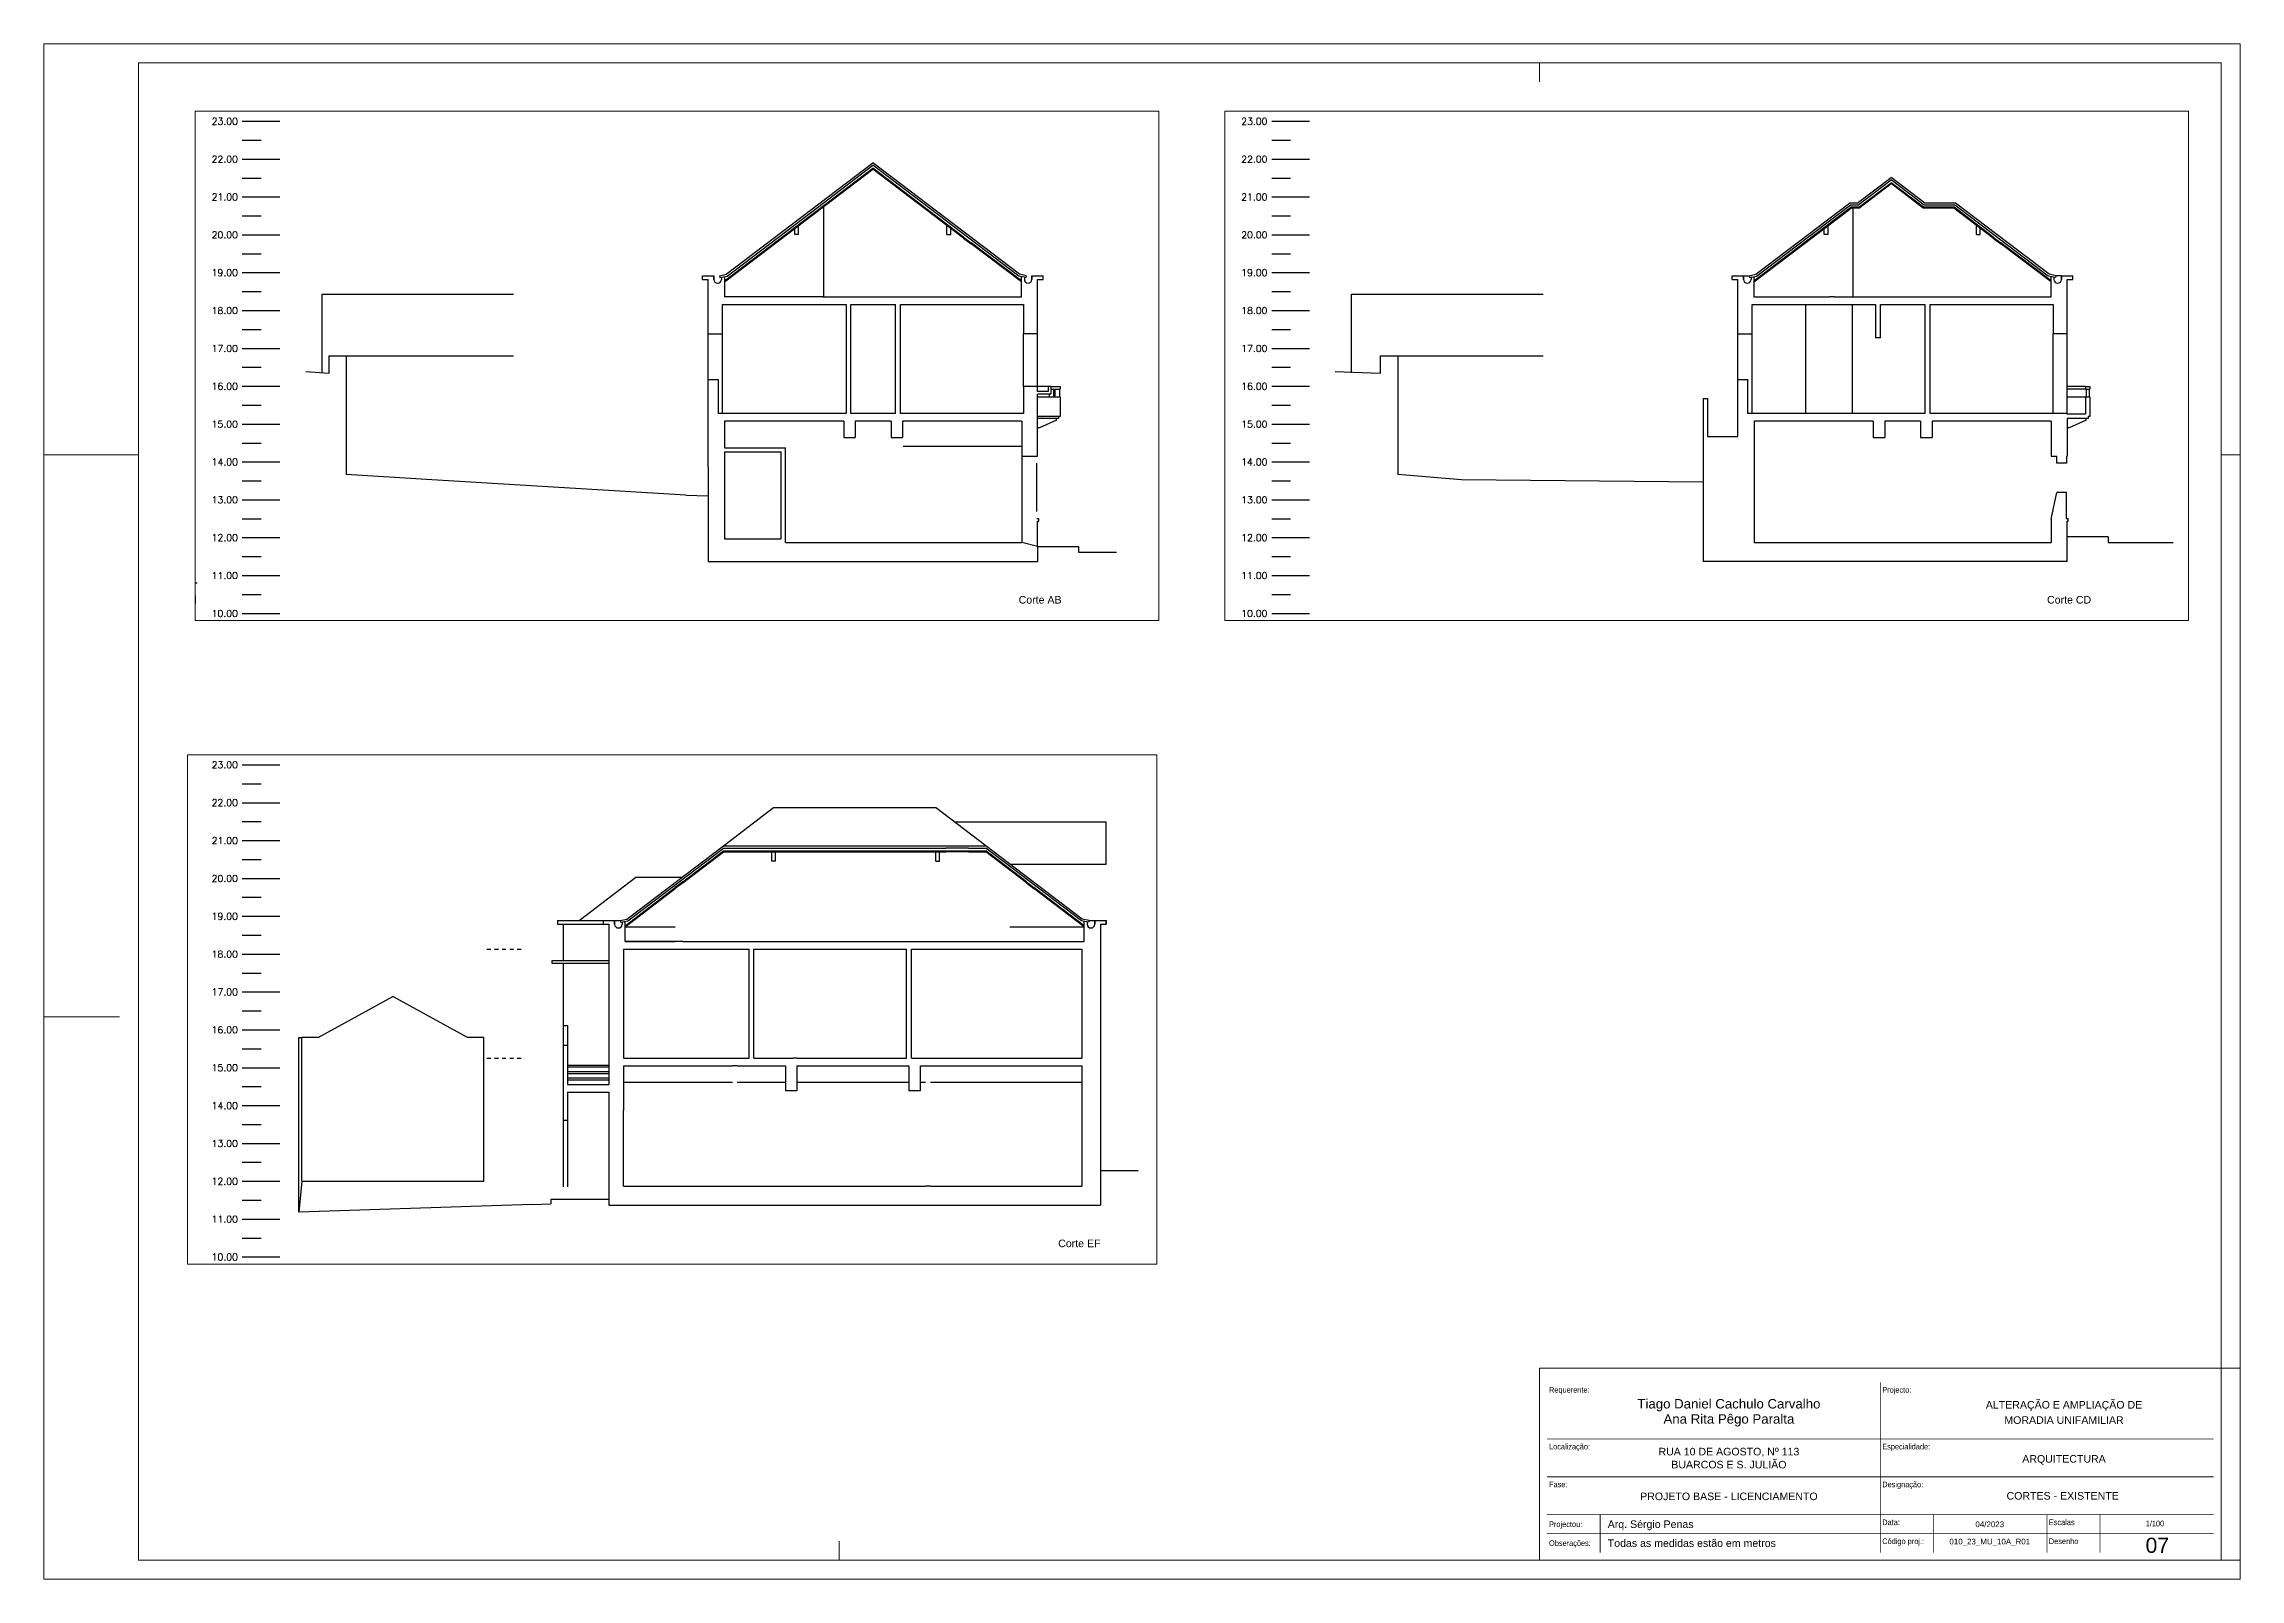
# Paper-space layout '07 cortes exist' of a CAD drawing. Header units: millimetres. Extents: x 37.1 to 95.1, y -26.9 to 13.7.
# The model-space entities are those that its viewports show. They can reach past a viewport. Long polylines and large blocks are cut down to what shows.
import ezdxf
from ezdxf.enums import TextEntityAlignment as Align

# ---------------------------------------------------------------- set-up
doc = ezdxf.new("R2010")
doc.units = ezdxf.units.MM
doc.linetypes.add('DASHED', pattern=[19.049999999999997, 12.7, -6.35])
doc.linetypes.add('SOLID_LINE', pattern=[0])
for name, color, linetype in [('ARQ_DEMOLIR_CORTE', 2, 'Continuous'), ('ARQ_EXISNTENTE_VISTA', 9, 'Continuous'), ('ARQ_EXISTENTE_CORTE', 6, 'Continuous'), ('ARQ_LINHA_CORTE', 4, 'Continuous'), ('ARQ_TEXTO', 3, 'Continuous')]:
    doc.layers.add(name, color=color, linetype=linetype)
doc.layers.add('ARQ_LEGENDA', color=5, linetype='Continuous', lineweight=0)
doc.layers.add('FOLHA', color=7, linetype='Continuous', lineweight=9)
doc.layers.add('ARQ_VIEWPORT', color=143, linetype='Continuous', plot=False)
doc.styles.add('Arial', font='arial.ttf', dxfattribs={"height": 0.2})
doc.styles.add('ROMA1_20', font='romans.shx', dxfattribs={"height": 0.18})
doc.styles.get("Standard").update_dxf_attribs({"font": 'arial.ttf'})

psp = doc.layouts.new('07 cortes exist')

# ---------------------------------------------------------------- texts
at = {"layer": 'ARQ_LEGENDA', "linetype": 'SOLID_LINE', "style": 'Arial'}
for s, height, p in [('CORTES - EXISTENTE', 0.2, (90.46300749420811, -24.66442445623755)), ('07', 0.4, (92.96228234679012, -25.97112353747792))]:
    psp.add_text(s, height=height, dxfattribs=at).set_placement(p, align=Align.MIDDLE)
at = {"layer": 'ARQ_LEGENDA', "linetype": 'SOLID_LINE', "style": 'Arial', "width": 0.8499999999999999}
psp.add_text('1/100', height=0.15, dxfattribs=at).set_placement((92.89938826625354, -25.39624778328931), align=Align.MIDDLE_CENTER)

msp = doc.modelspace()

# ---------------------------------------------------------------- texts
at = {"layer": 'ARQ_LEGENDA', "linetype": 'SOLID_LINE', "style": 'Arial', "width": 0.8499999999999999}
for s, p in [('Requerente:', (2049.490393146189, 1468.727406512682)), ('Projecto:', (2058.290393146206, 1468.727406512667)), ('Localização:', (2049.490393146189, 1467.227406512682)), ('Especialidade:', (2058.290393146206, 1467.227406512682)), ('Fase:', (2049.490393146189, 1466.227406512696)), ('Designação:', (2058.290393146206, 1466.227406512711)), ('Projectou:', (2049.490393146189, 1465.177406512708)), ('Data:', (2058.290393146206, 1465.227406512696)), ('Escalas', (2062.690393146207, 1465.227406512696)), ('Obserações:', (2049.490393146189, 1464.677406512708)), ('Código proj.:', (2058.290393146177, 1464.727406512718)), ('Desenho', (2062.690393146207, 1464.727406512696))]:
    msp.add_text(s, height=0.15, dxfattribs=at).set_placement(p, align=Align.MIDDLE_LEFT)
at = {"layer": 'ARQ_LEGENDA', "linetype": 'SOLID_LINE', "style": 'Arial'}
for s, height, p in [('Tiago Daniel Cachulo Carvalho', 0.25, (2054.24039314618, 1468.327406512691)), ('Ana Rita Pêgo Paralta', 0.25, (2054.24039314618, 1467.927406512691)), ('ALTERAÇÃO E AMPLIAÇÃO DE', 0.2, (2063.090393146215, 1468.327406512688)), ('MORADIA UNIFAMILIAR', 0.2, (2063.090393146215, 1467.927406512694)), ('RUA 10 DE AGOSTO, Nº 113', 0.2, (2054.240393146194, 1467.077406512679)), ('BUARCOS E S. JULIÃO', 0.2, (2054.240393146194, 1466.777406512679)), ('ARQUITECTURA', 0.2, (2063.090393146215, 1466.877406512679)), ('PROJETO BASE - LICENCIAMENTO', 0.2, (2054.24039314618, 1465.912968607545)), ('04/2023', 0.15, (2061.129773647239, 1465.177406512708)), ('010_23_MU_10A_R01', 0.15, (2061.12977364721, 1464.697676202113))]:
    msp.add_text(s, height=height, dxfattribs=at).set_placement(p, align=Align.MIDDLE)
for s, p in [('Arq. Sérgio Penas', (2051.040393146183, 1465.177406512708)), ('Todas as medidas estão em metros', (2051.040393146176, 1464.677406512708))]:
    msp.add_text(s, height=0.2, dxfattribs=at).set_placement(p, align=Align.MIDDLE_LEFT)
at = {"layer": 'ARQ_TEXTO', "style": 'ROMA1_20'}
for s, p in [('10.00', (1857.134169330575, 1718.44150412082)), ('11.00', (1858.134169330575, 1718.44150412082)), ('12.00', (1859.134169330575, 1718.44150412082)), ('13.00', (1860.134169330575, 1718.44150412082)), ('14.00', (1861.134169330575, 1718.44150412082)), ('15.00', (1862.134169330575, 1718.44150412082)), ('16.00', (1863.134169330575, 1718.44150412082)), ('17.00', (1864.134169330575, 1718.44150412082)), ('18.00', (1865.134169330575, 1718.44150412082)), ('19.00', (1866.134169330575, 1718.44150412082)), ('20.00', (1867.134169330575, 1718.44150412082)), ('21.00', (1868.134169330575, 1718.44150412082)), ('22.00', (1869.134169330575, 1718.44150412082)), ('23.00', (1870.134169330575, 1718.44150412082)), ('10.00', (1857.134169330595, 1693.439475134746)), ('11.00', (1858.134169330595, 1693.439475134746)), ('12.00', (1859.134169330595, 1693.439475134746)), ('13.00', (1860.134169330595, 1693.439475134746)), ('14.00', (1861.134169330595, 1693.439475134746)), ('15.00', (1862.134169330595, 1693.439475134746)), ('16.00', (1863.134169330595, 1693.439475134746)), ('17.00', (1864.134169330595, 1693.439475134746)), ('18.00', (1865.134169330595, 1693.439475134746)), ('19.00', (1866.134169330595, 1693.439475134746)), ('20.00', (1867.134169330595, 1693.439475134746)), ('21.00', (1868.134169330595, 1693.439475134746)), ('22.00', (1869.134169330595, 1693.439475134746)), ('23.00', (1870.134169330595, 1693.439475134746)), ('10.00', (1857.134169330575, 1668.44150412082)), ('11.00', (1858.134169330575, 1668.44150412082)), ('12.00', (1859.134169330575, 1668.44150412082)), ('13.00', (1860.134169330575, 1668.44150412082)), ('14.00', (1861.134169330575, 1668.44150412082)), ('15.00', (1862.134169330575, 1668.44150412082)), ('16.00', (1863.134169330575, 1668.44150412082)), ('17.00', (1864.134169330575, 1668.44150412082)), ('18.00', (1865.134169330575, 1668.44150412082)), ('19.00', (1866.134169330575, 1668.44150412082)), ('20.00', (1867.134169330575, 1668.44150412082)), ('21.00', (1868.134169330575, 1668.44150412082)), ('22.00', (1869.134169330575, 1668.44150412082)), ('23.00', (1870.134169330575, 1668.44150412082))]:
    msp.add_text(s, height=0.18, rotation=270, dxfattribs=at).set_placement(p)
at = {"layer": 'ARQ_TEXTO'}
for s, p in [('Corte CD', (1857.484720603768, 1695.994976884394)), ('Alçado Sul', (1857.484720603768, 1668.837985177351)), ('Corte AB', (1857.484720603768, 1645.994976884394))]:
    msp.add_text(s, height=0.2, rotation=270, dxfattribs=at).set_placement(p, align=Align.RIGHT)
at = {"layer": 'ARQ_TEXTO', "style": 'ROMA1_20'}
for s, p in [('23.00', (1825.347887650248, 1593.307920698865)), ('22.00', (1825.347887650248, 1592.307920698865)), ('21.00', (1825.347887650248, 1591.307920698865)), ('20.00', (1825.347887650248, 1590.307920698865)), ('19.00', (1825.347887650248, 1589.307920698865)), ('18.00', (1825.347887650248, 1588.307920698865)), ('17.00', (1825.347887650248, 1587.307920698865)), ('16.00', (1825.347887650248, 1586.307920698865)), ('15.00', (1825.347887650248, 1585.307920698865)), ('14.00', (1825.347887650248, 1584.307920698865)), ('13.00', (1825.347887650248, 1583.307920698865)), ('12.00', (1825.347887650248, 1582.307920698865)), ('11.00', (1825.347887650248, 1581.307920698865)), ('10.00', (1825.347887650248, 1580.307920698865))]:
    msp.add_text(s, height=0.18, dxfattribs=at).set_placement(p)
at = {"layer": 'ARQ_TEXTO'}
msp.add_text('Corte EF', height=0.2, dxfattribs=at).set_placement((1848.82280163285, 1580.658471972045), align=Align.RIGHT)

# ---------------------------------------------------------------- linework, layer by layer
at = {"layer": 'ARQ_DEMOLIR_CORTE'}
for p, q in [((1860.756953493215, 1712.627703475834), (1860.890513861754, 1714.304706772551)), ((1860.689075494133, 1706.242333622765), (1860.756953493216, 1712.627703475834)), ((1860.689075494133, 1706.242333622765), (1858.595730657733, 1706.242333622765)), ((1862.901882574848, 1706.242333622765), (1860.689075494133, 1706.242333622765)), ((1862.901882574848, 1706.131245571961), (1861.898175616019, 1706.131245571961)), ((1861.898175616019, 1706.131245571961), (1861.898175616019, 1705.327703475834)), ((1862.901882574848, 1706.242333622765), (1862.901882574848, 1706.131245571961)), ((1862.305730657734, 1705.327703475834), (1862.505730657734, 1705.327703475866)), ((1865.155730657811, 1705.327703475834), (1865.455730657811, 1705.327703475834)), ((1861.095730657732, 1704.897703475834), (1859.095730657733, 1704.897703475834)), ((1865.585730657775, 1702.777875358683), (1865.585730657775, 1702.907875358683)), ((1865.385730657774, 1701.687703475834), (1864.505730657796, 1701.687703475834)), ((1864.505730657796, 1701.557703475834), (1864.505730657796, 1701.687703475834)), ((1864.505730657796, 1701.557703475834), (1865.385730657774, 1701.557703475834)), ((1865.585730657775, 1699.180620142533), (1865.585730657775, 1699.050620142533)), ((1859.715730657722, 1697.047703475834), (1860.415730657722, 1696.897703475833)), ((1859.915730657736, 1696.647703475833), (1860.415730657722, 1696.647703475833)), ((1860.415730657722, 1696.647703475833), (1860.415730657722, 1696.897703475833)), ((1860.756953493215, 1662.627703475834), (1860.894078354849, 1664.888074170515)), ((1860.349950751366, 1655.918656995361), (1860.756953493216, 1662.627703475834)), ((1860.349950751366, 1655.918656995361), (1860.329912376826, 1655.327703475834)), ((1861.095730657732, 1655.327703475834), (1858.595730657733, 1655.327703475834)), ((1859.195730657733, 1654.897703475834), (1859.195730657733, 1653.397703475834)), ((1861.095730657732, 1654.897703475834), (1859.195730657733, 1654.897703475834)), ((1861.495730657733, 1654.897703475834), (1861.495730657733, 1653.397703475834)), ((1861.595730657733, 1654.897703475834), (1861.595730657733, 1653.287703475834)), ((1865.585730657775, 1652.303953475834), (1865.585730657775, 1654.900965827697)), ((1865.615736657175, 1654.900965827697), (1865.585730657775, 1654.900965827697)), ((1865.98024231037, 1654.900965827697), (1867.95431281192, 1652.303953475834)), ((1866.005364409544, 1654.900965827697), (1867.979434911093, 1652.303953475834)), ((1866.045730657761, 1655.177703475834), (1866.145730657761, 1655.177703475834)), ((1866.145730657761, 1655.177703475834), (1866.045730657761, 1655.177703475834)), ((1866.104880492619, 1654.977703475834), (1866.045730657761, 1654.977703475834)), ((1866.145730657761, 1655.027703475834), (1866.096734792805, 1655.017733259329)), ((1866.096734792805, 1655.017733259329), (1866.135032874633, 1654.829527953621)), ((1866.135032874633, 1654.829527953621), (1867.834558834163, 1652.593695998406)), ((1866.145730657761, 1655.027703475834), (1866.181750979817, 1654.850691589062)), ((1866.181750979817, 1654.850691589062), (1867.874364424973, 1652.623953475834)), ((1859.095730657733, 1653.287703475834), (1861.595730657733, 1653.287703475834)), ((1859.195730657733, 1653.397703475834), (1861.495730657733, 1653.397703475834)), ((1867.235730657775, 1652.942703475834), (1867.235730657775, 1653.042703475834)), ((1867.235730657775, 1653.042703475834), (1867.392765778086, 1653.042703475834)), ((1867.235730657775, 1652.942703475834), (1867.468778912953, 1652.942703475834)), ((1859.095730657733, 1650.307703475867), (1859.095730657733, 1650.177703475867)), ((1865.585730657775, 1648.5806201425), (1865.585730657775, 1648.3806201425)), ((1858.994036619493, 1646.627703475833), (1859.095730657733, 1647.047703475834)), ((1861.375730657733, 1647.047703475834), (1861.375730657733, 1646.647703475833)), ((1844.740000415324, 1591.261911885633), (1845.340000415324, 1591.261911885633)), ((1845.340000415324, 1591.199106637699), (1844.740000415324, 1591.199106637699)), ((1844.740000415324, 1591.123740340178), (1845.340000415324, 1591.123740340178)), ((1845.340000415324, 1591.098618241004), (1844.740000415324, 1591.098618241004)), ((1837.79291708199, 1588.729482026092), (1837.592058800285, 1588.729482026083)), ((1844.450000415324, 1588.729482026107), (1844.590000415324, 1588.729482026107)), ((1846.300000415324, 1588.729482026111), (1846.430000415324, 1588.729482026111)), ((1839.540000415324, 1585.649482026096), (1839.540000415324, 1588.529482026096)), ((1839.670000415324, 1585.649482026096), (1839.670000415324, 1588.529482026096)), ((1840.710000415324, 1588.529482026098), (1840.810000415324, 1588.529482026099)), ((1839.230000415321, 1585.449482026095), (1839.100000415321, 1585.449482026095)), ((1840.810000415324, 1585.649482026098), (1840.710000415324, 1585.649482026098)), ((1844.200000415324, 1585.449482026106), (1844.330000415322, 1585.449482026106)), ((1834.629349610718, 1584.429482026059), (1834.629349610718, 1584.009482026059)), ((1834.629349610718, 1584.009482026059), (1834.749349610717, 1584.009482026059)), ((1834.749349610717, 1584.429482026059), (1834.749349610717, 1584.009482026059)), ((1835.839142133622, 1584.269482025986), (1835.839142133624, 1582.269482026022)), ((1836.229142133624, 1582.269482026022), (1836.229142133622, 1584.269482025986)), ((1835.839142133624, 1582.249482026003), (1835.839142133625, 1581.769482026022)), ((1844.330000415323, 1582.269482026022), (1844.200000415324, 1582.269482026022)), ((1833.810000415323, 1581.78324822746), (1834.304232574023, 1581.799482026061)), ((1834.304232574023, 1581.919482026058), (1834.304232574023, 1581.799482026061)), ((1834.629349610718, 1581.919482026058), (1834.304232574023, 1581.919482026058)), ((1835.839142133624, 1581.919482026058), (1834.629349610718, 1581.919482026058))]:
    msp.add_line(p, q, dxfattribs=at)
msp.add_arc((1866.045730657761, 1655.077703475834), 0.1, 90.00000000013027, 270.0000000001303, dxfattribs=at)
at = {"layer": 'ARQ_EXISNTENTE_VISTA'}
for p, q in [((1863.576821645889, 1715.526318421623), (1865.655730657791, 1715.526318421623)), ((1865.655730657791, 1715.526318421623), (1865.655730657791, 1710.467703475866)), ((1864.025730657791, 1714.304706772551), (1864.025730657791, 1710.467703475866)), ((1863.405730657794, 1705.327703475834), (1864.605730657794, 1705.327703475834)), ((1862.505730657796, 1704.947703475834), (1864.605730657794, 1704.947703475834)), ((1866.145730657761, 1705.177703475834), (1866.145730657761, 1705.027703475834)), ((1865.385730657775, 1703.537703475866), (1862.505730657796, 1703.537703475866)), ((1865.385730657775, 1702.307703475866), (1862.505730657796, 1702.307703475866)), ((1865.585730657775, 1702.277703475834), (1867.931103867759, 1702.277703475834)), ((1862.125730657791, 1696.577703475833), (1862.125730657791, 1696.627703475833)), ((1862.325730657788, 1696.127703475828), (1862.125730657791, 1696.577703475833)), ((1862.505730657796, 1696.997703475834), (1864.605730657794, 1696.997703475834)), ((1862.505730657796, 1696.627703475833), (1864.605730657794, 1696.627703475833)), ((1862.945730657804, 1696.627703475833), (1862.945730657805, 1696.14770347584)), ((1863.145730657803, 1696.147703475842), (1863.145730657803, 1696.627703475833)), ((1863.215730657818, 1696.147703475842), (1863.215730657818, 1696.627703475833)), ((1866.145730657761, 1696.777703475834), (1866.145730657761, 1696.927703475834)), ((1862.325730657788, 1696.127703475828), (1862.375730657782, 1696.12770347583)), ((1863.145730657809, 1696.127703475839), (1862.945730657805, 1696.12770347584)), ((1863.145730657809, 1696.047703475828), (1862.945730657805, 1696.047703475826)), ((1863.576821645889, 1665.526318421623), (1865.655730657791, 1665.526318421623)), ((1865.655730657791, 1665.526318421623), (1865.655730657791, 1660.467703475866)), ((1864.025730657791, 1664.888074170515), (1864.025730657791, 1660.467703475866)), ((1863.405730657794, 1655.327703475834), (1864.605730657794, 1655.327703475834)), ((1862.505730657796, 1654.947703475834), (1864.605730657794, 1654.947703475834)), ((1865.585730657775, 1652.277703475834), (1867.974266259823, 1652.277703475834)), ((1861.645730657733, 1650.177703475867), (1861.645730657733, 1647.047703475834)), ((1858.994036619493, 1646.627703475833), (1859.665730657741, 1646.627703475833)), ((1861.375730657733, 1647.047703475834), (1859.095730657733, 1647.047703475834)), ((1859.665730657741, 1646.627703475833), (1859.665730657741, 1646.597703475833)), ((1859.735730657741, 1646.647703475833), (1859.735730657741, 1646.597703475833)), ((1859.915730657736, 1646.647703475833), (1861.195730657722, 1646.647703475833)), ((1862.125730657791, 1646.577703475833), (1862.125730657791, 1646.627703475833)), ((1862.375730657782, 1646.077703475828), (1862.375730657784, 1646.627703475833)), ((1862.425730657781, 1646.02770347582), (1862.425730657784, 1646.627703475833)), ((1862.945730657804, 1646.627703475833), (1862.945730657805, 1646.027703475827)), ((1863.215730657818, 1646.997703475834), (1864.605730657794, 1646.997703475834)), ((1863.215730657818, 1646.627703475833), (1864.605730657794, 1646.627703475833)), ((1863.215730657818, 1646.347703475831), (1863.215730657818, 1646.627703475833)), ((1859.665730657741, 1646.597703475833), (1859.735730657741, 1646.597703475833)), ((1862.325730657788, 1646.127703475828), (1862.125730657791, 1646.577703475833)), ((1862.325730657788, 1646.127703475828), (1862.375730657782, 1646.12770347583)), ((1862.425730657778, 1646.077703475825), (1862.375730657789, 1646.077703475826)), ((1862.945730657777, 1646.317703475832), (1863.0157306578, 1646.317703475831)), ((1862.945730657801, 1646.197703475834), (1863.145730657803, 1646.197703475828)), ((1862.945730657812, 1646.167703475833), (1863.145730657808, 1646.167703475829)), ((1863.145730657809, 1646.047703475828), (1862.945730657805, 1646.047703475826)), ((1863.145730657809, 1646.277703475828), (1863.14573065781, 1646.027703475829)), ((1863.215730657812, 1646.277703475828), (1863.215730657812, 1646.027703475825)), ((1862.945730657805, 1646.027703475827), (1862.425730657783, 1646.027703475827)), ((1863.215730657812, 1646.027703475825), (1863.14573065781, 1646.027703475829)), ((1838.86362103498, 1591.261911885633), (1840.189142133619, 1592.26948202604)), ((1840.18909677274, 1592.26948202604), (1844.470045776217, 1592.269482026017)), ((1845.794870709318, 1591.261911885633), (1844.469349610705, 1592.269482026021)), ((1848.97000832423, 1591.883735202153), (1844.977776452114, 1591.883735202153)), ((1848.97000832423, 1590.779482026035), (1848.97000832423, 1591.883735202153)), ((1835.056945540581, 1589.289482026069), (1836.55500041534, 1590.427624622813)), ((1836.55500041534, 1590.427624622813), (1837.764792938221, 1590.427624622813)), ((1846.431225130852, 1590.779482026035), (1848.97000832423, 1590.779482026035)), ((1834.479341701798, 1589.28948202607), (1835.689134224719, 1589.289482026068)), ((1834.479341701798, 1589.28948202607), (1834.479341701798, 1589.18948202607)), ((1835.989142133618, 1589.289482026068), (1836.139142133608, 1589.289482026068)), ((1848.519349610705, 1589.289482026052), (1848.669349610704, 1589.289482026052)), ((1848.97000832423, 1589.289482026051), (1848.97000832423, 1589.189482026052)), ((1834.479341701798, 1589.18948202607), (1835.689134224719, 1589.189482026068)), ((1834.629349610719, 1589.18948202607), (1834.629349610719, 1588.22948202608)), ((1836.265879781755, 1589.123993678679), (1837.59291708199, 1589.123993678679)), ((1846.430000415324, 1589.123993678679), (1848.392611962568, 1589.123993678679)), ((1834.339142133619, 1588.14948202608), (1834.339142133619, 1588.22948202608)), ((1834.339142133619, 1588.22948202608), (1835.839142133619, 1588.229482026082)), ((1835.839142133619, 1588.14948202608), (1834.339142133619, 1588.14948202608)), ((1834.629349610719, 1588.14948202608), (1834.629349610718, 1585.992815347812)), ((1828.158158175375, 1586.199482026061), (1830.132155608756, 1587.279482026061)), ((1832.106153042137, 1586.199482026061), (1830.132155608756, 1587.279482026061)), ((1834.629349610718, 1586.509482026042), (1834.749349610718, 1586.509482026042)), ((1834.749349610718, 1586.509482026042), (1834.749349610718, 1585.992815347812)), ((1827.652663526125, 1586.199482026061), (1827.7305563036, 1586.199482026061)), ((1827.7305563036, 1582.399482026061), (1827.7305563036, 1586.199482026061)), ((1828.158158175374, 1586.199482026061), (1827.730562245505, 1586.199482026061)), ((1832.533748972006, 1586.199482026061), (1832.106153042137, 1586.199482026061)), ((1832.533754913912, 1582.399482026061), (1832.533754913912, 1586.199482026061)), ((1834.749349610718, 1585.469482026078), (1835.839142133621, 1585.469482026078)), ((1834.749349610718, 1585.469482026078), (1835.839142133621, 1585.469482026078)), ((1834.749349610718, 1585.419482026078), (1835.839142133621, 1585.419482026078)), ((1834.749349610718, 1585.419482026078), (1835.839142133621, 1585.419482026078)), ((1834.749349610718, 1585.299482026079), (1835.839142133621, 1585.299482026079)), ((1834.749349610718, 1585.249482026079), (1835.839142133621, 1585.249482026079)), ((1834.749349610718, 1585.129482026078), (1835.839142133622, 1585.129482026078)), ((1834.749349610718, 1585.079482026078), (1835.839142133622, 1585.079482026078)), ((1836.229142133622, 1585.019482026025), (1839.100000415322, 1585.019482026032)), ((1839.230000415322, 1585.019482026032), (1840.500000415324, 1585.019482026035)), ((1840.800000415324, 1585.019482026035), (1843.760000415324, 1585.019482026042)), ((1844.060000415324, 1585.019482026043), (1844.200000415324, 1585.019482026043)), ((1844.330000415322, 1585.019482026043), (1848.33000041534, 1585.019482026052)), ((1834.629349610718, 1584.009482026059), (1834.629349610718, 1582.249482026003)), ((1834.749349610717, 1584.009482026059), (1834.749349610717, 1582.249482026003)), ((1827.7305563036, 1582.399482026061), (1827.652663526125, 1581.581001236416)), ((1827.7305563036, 1582.399482026061), (1832.533754913912, 1582.399482026061))]:
    msp.add_line(p, q, dxfattribs=at)
at = {"layer": 'ARQ_EXISNTENTE_VISTA', "linetype": 'DASHED', "ltscale": 0.005}
for p, q in [((1832.619944938134, 1588.529482026083), (1833.619944938134, 1588.529482026083)), ((1832.619944938134, 1585.649482026083), (1833.619944938134, 1585.649482026083))]:
    msp.add_line(p, q, dxfattribs=at)
at = {"layer": 'ARQ_EXISTENTE_CORTE'}
for p, q in [((1858.595730657733, 1696.627703475833), (1858.595730657733, 1706.242333622765)), ((1861.898175616019, 1705.327703475834), (1862.305730657734, 1705.327703475834)), ((1862.505730657734, 1705.327703475834), (1863.405730657794, 1705.327703475834)), ((1863.405730657794, 1705.327703475834), (1863.405730657794, 1705.057703475834)), ((1864.605730657777, 1705.327703475834), (1864.605730657777, 1704.947703475834)), ((1864.605730657794, 1705.327703475834), (1865.155730657811, 1705.327703475834)), ((1865.455730657811, 1705.327703475834), (1866.045730657762, 1705.327703475834)), ((1866.045730657762, 1705.47836218936), (1866.045730657762, 1705.327703475834)), ((1866.045730657762, 1705.47836218936), (1866.145730657762, 1705.47836218936)), ((1866.145730657762, 1705.47836218936), (1866.145730657761, 1705.177703475834)), ((1859.095730657733, 1704.897703475834), (1859.095730657733, 1697.047703475834)), ((1862.305730657796, 1704.897703475834), (1861.095730657732, 1704.897703475834)), ((1862.305730657796, 1701.747703475834), (1862.305730657796, 1704.897703475834)), ((1862.505730657796, 1700.377703475843), (1862.505730657796, 1705.057703475834)), ((1862.505730657796, 1705.057703475834), (1863.405730657794, 1705.057703475834)), ((1864.605730657794, 1704.947703475834), (1865.385730657775, 1704.947703475834)), ((1865.385730657775, 1704.947703475834), (1865.385730657775, 1701.687703475834)), ((1865.585730657775, 1704.900965827697), (1865.585730657775, 1702.907875358683)), ((1866.120495911731, 1704.900965827697), (1865.585730657775, 1704.900965827697)), ((1865.98024231037, 1704.900965827697), (1867.931103867759, 1702.334486283357)), ((1866.005364409544, 1704.900965827697), (1867.951103867759, 1702.341224722947)), ((1866.045730657761, 1705.177703475834), (1866.145730657761, 1705.177703475834)), ((1866.145730657761, 1705.177703475834), (1866.045730657761, 1705.177703475834)), ((1866.104880492619, 1704.977703475834), (1866.045730657761, 1704.977703475834)), ((1866.145730657761, 1705.027703475834), (1866.096734792805, 1705.017733259329)), ((1866.096734792805, 1705.017733259329), (1866.135032874633, 1704.829527953621)), ((1866.135032874633, 1704.829527953621), (1868.011103867759, 1702.361440041717)), ((1866.145730657761, 1705.027703475834), (1866.181750979817, 1704.850691589062)), ((1866.181750979817, 1704.850691589062), (1868.061103867759, 1702.378286140693)), ((1867.235730657775, 1702.942703475834), (1867.235730657775, 1703.042703475834)), ((1867.235730657775, 1703.042703475834), (1867.392765778086, 1703.042703475834)), ((1867.235730657775, 1702.942703475834), (1867.468778912953, 1702.942703475834)), ((1865.585730657775, 1702.777875358683), (1865.585730657774, 1699.180620142533)), ((1867.931103867759, 1702.127012378325), (1867.931103867759, 1702.334486283357)), ((1867.951103867759, 1702.133750817916), (1867.951103867759, 1702.341224722947)), ((1868.011103867759, 1702.153966136686), (1868.011103867759, 1702.361440041717)), ((1868.061103867759, 1702.170812235662), (1868.061103867759, 1702.378286140693)), ((1861.875730657733, 1701.747703475834), (1861.875730657733, 1701.447703475834)), ((1862.305730657796, 1701.747703475834), (1861.875730657733, 1701.747703475834)), ((1867.931103867759, 1702.127012378325), (1868.576690189227, 1701.277703475866)), ((1867.951103867759, 1702.133750817916), (1868.601812288401, 1701.277703475866)), ((1868.011103867759, 1702.153966136686), (1868.677178585922, 1701.277703475866)), ((1868.061103867759, 1702.170812235662), (1868.739983833857, 1701.277703475866)), ((1862.305730657796, 1701.447703475834), (1861.875730657733, 1701.447703475834)), ((1862.305730657796, 1700.497703475834), (1862.305730657796, 1701.447703475834)), ((1865.385730657775, 1701.557703475834), (1865.385730657775, 1700.377703475848)), ((1867.931103867759, 1700.428394573407), (1868.576690189227, 1701.277703475866)), ((1867.951103867759, 1700.421656133817), (1868.601812288401, 1701.277703475866)), ((1868.011103867759, 1700.401440815046), (1868.677178585922, 1701.277703475866)), ((1868.061103867759, 1700.384594716071), (1868.739983833857, 1701.277703475866)), ((1861.875730657733, 1700.497703475834), (1861.875730657733, 1700.197703475834)), ((1862.305730657796, 1700.497703475834), (1861.875730657733, 1700.497703475834)), ((1862.305730657796, 1700.197703475834), (1861.875730657733, 1700.197703475834)), ((1862.305730657796, 1697.047703475834), (1862.305730657796, 1700.197703475834)), ((1862.505730657796, 1700.377703475843), (1865.385730657774, 1700.377703475848)), ((1862.505730657796, 1696.627703475833), (1862.505730657796, 1700.247703475841)), ((1862.505730657796, 1700.247703475841), (1865.385730657774, 1700.247703475846)), ((1865.385730657775, 1700.247703475846), (1865.385730657774, 1696.997703475834)), ((1867.931103867759, 1699.620920668311), (1867.931103867759, 1700.428394573407)), ((1867.951103867759, 1699.61418222872), (1867.951103867759, 1700.421656133817)), ((1868.011103867759, 1699.59396690995), (1868.011103867759, 1700.401440815046)), ((1868.061103867759, 1699.577120810974), (1868.061103867759, 1700.384594716071)), ((1866.135032874632, 1697.125878998044), (1868.011103867759, 1699.59396690995)), ((1866.181750979817, 1697.104715362604), (1868.061103867759, 1699.577120810974)), ((1867.140338826046, 1698.5806201425), (1867.931103867759, 1699.620920668311)), ((1867.16546092522, 1698.5806201425), (1867.951103867759, 1699.61418222872)), ((1865.585730657774, 1699.050620142533), (1865.585730657774, 1697.05444112397)), ((1867.235730657774, 1699.022703475834), (1867.47638022644, 1699.022703475834)), ((1867.235730657774, 1699.022703475834), (1867.235730657774, 1698.922703475834)), ((1867.235730657774, 1698.922703475834), (1867.400367091573, 1698.922703475834)), ((1865.980242310371, 1697.05444112397), (1866.988312556311, 1698.3806201425)), ((1866.005364409545, 1697.05444112397), (1867.013434655485, 1698.3806201425)), ((1867.140338826046, 1698.5806201425), (1866.988312556311, 1698.3806201425)), ((1867.16546092522, 1698.5806201425), (1867.013434655485, 1698.3806201425)), ((1866.096734792805, 1696.937673692339), (1866.135032874632, 1697.125878998044)), ((1866.145730657761, 1696.927703475834), (1866.181750979817, 1697.104715362604)), ((1858.595730657733, 1696.627703475833), (1859.665730657741, 1696.627703475833)), ((1859.715730657722, 1697.047703475834), (1859.095730657733, 1697.047703475834)), ((1859.665730657741, 1696.627703475833), (1859.665730657741, 1696.597703475833)), ((1859.665730657741, 1696.597703475833), (1859.735730657741, 1696.597703475833)), ((1859.735730657741, 1696.647703475833), (1859.915730657736, 1696.647703475833)), ((1859.735730657741, 1696.647703475833), (1859.735730657741, 1696.597703475833)), ((1861.195730657722, 1696.897703475833), (1861.375730657733, 1696.897703475833)), ((1861.195730657722, 1696.647703475833), (1861.195730657722, 1696.897703475833)), ((1861.375730657733, 1696.647703475833), (1861.195730657722, 1696.647703475833)), ((1861.375730657733, 1697.047703475834), (1861.375730657733, 1696.897703475833)), ((1862.305730657796, 1697.047703475834), (1861.375730657733, 1697.047703475834)), ((1861.375730657733, 1696.647703475833), (1861.375730657733, 1696.627703475833)), ((1862.375730657784, 1696.627703475833), (1861.375730657733, 1696.627703475833)), ((1862.375730657782, 1696.077703475828), (1862.375730657784, 1696.627703475833)), ((1862.485730657796, 1696.627703475833), (1862.505730657796, 1696.627703475833)), ((1862.485730657796, 1696.147703475839), (1862.485730657796, 1696.627703475833)), ((1864.605730657794, 1696.627703475833), (1864.605730657794, 1696.997703475834)), ((1865.385730657774, 1696.997703475834), (1864.605730657794, 1696.997703475834)), ((1864.605730657794, 1696.627703475833), (1866.045730657761, 1696.627703475833)), ((1865.585730657774, 1697.05444112397), (1866.120495911731, 1697.05444112397)), ((1866.104880492619, 1696.977703475834), (1866.045730657761, 1696.977703475834)), ((1866.045730657761, 1696.777703475834), (1866.145730657761, 1696.777703475834)), ((1866.045730657761, 1696.777703475834), (1866.145730657761, 1696.777703475834)), ((1866.145730657761, 1696.777703475834), (1866.045730657761, 1696.777703475834)), ((1866.045730657761, 1696.627703475833), (1866.045730657761, 1696.477044762308)), ((1866.145730657761, 1696.927703475834), (1866.096734792805, 1696.937673692339)), ((1866.145730657761, 1696.777703475834), (1866.145730657761, 1696.477044762308)), ((1862.425730657778, 1696.077703475825), (1862.375730657789, 1696.077703475826)), ((1862.425730657781, 1696.02770347582), (1862.425730657782, 1696.077703475825)), ((1862.945730657805, 1696.027703475827), (1862.425730657783, 1696.027703475827)), ((1862.945730657805, 1696.14770347584), (1862.485730657796, 1696.147703475839)), ((1862.945730657805, 1696.14770347584), (1862.945730657805, 1696.027703475827)), ((1863.145730657809, 1696.147703475838), (1863.14573065781, 1696.027703475829)), ((1863.215730657812, 1696.147703475842), (1863.14573065781, 1696.147703475838)), ((1863.215730657812, 1696.027703475825), (1863.14573065781, 1696.027703475829)), ((1863.215730657812, 1696.147703475842), (1863.215730657812, 1696.027703475825)), ((1866.045730657761, 1696.477044762308), (1866.145730657761, 1696.477044762308)), ((1858.595730657733, 1655.327703475834), (1858.595730657733, 1646.627703475833)), ((1861.095730657732, 1655.327703475834), (1863.405730657794, 1655.327703475834)), ((1863.405730657794, 1655.327703475834), (1863.405730657794, 1655.057703475834)), ((1864.605730657794, 1655.327703475834), (1866.045730657762, 1655.327703475834)), ((1864.605730657777, 1655.327703475834), (1864.605730657777, 1654.947703475834)), ((1866.045730657762, 1655.47836218936), (1866.045730657762, 1655.327703475834)), ((1866.045730657762, 1655.47836218936), (1866.145730657762, 1655.47836218936)), ((1866.145730657762, 1655.47836218936), (1866.145730657761, 1655.177703475834)), ((1861.495730657733, 1654.897703475834), (1861.095730657732, 1654.897703475834)), ((1862.305730657796, 1654.897703475834), (1861.595730657733, 1654.897703475834)), ((1862.305730657796, 1651.747703475834), (1862.305730657796, 1654.897703475834)), ((1862.505730657796, 1655.057703475834), (1863.405730657794, 1655.057703475834)), ((1862.505730657796, 1651.687703475834), (1862.505730657796, 1655.057703475834)), ((1864.605730657794, 1654.947703475834), (1865.385730657775, 1654.947703475834)), ((1865.385730657775, 1654.947703475834), (1865.385730657775, 1651.687703475834)), ((1866.120495911731, 1654.900965827697), (1865.615736657175, 1654.900965827697)), ((1859.095730657733, 1653.287703475834), (1859.095730657733, 1650.307703475867)), ((1867.834558834163, 1652.593695998406), (1869.062925409796, 1650.977703475834)), ((1867.874364424973, 1652.623953475834), (1869.12573065773, 1650.977703475834)), ((1865.585730657775, 1652.303953475834), (1865.585730657774, 1648.5806201425)), ((1867.95431281192, 1652.303953475834), (1868.962437013101, 1650.977703475834)), ((1867.979434911093, 1652.303953475834), (1868.987559112275, 1650.977703475834)), ((1862.305730657796, 1651.747703475834), (1861.875730657733, 1651.747703475834)), ((1861.875730657733, 1651.747703475834), (1861.875730657733, 1651.447703475834)), ((1862.305730657796, 1651.447703475834), (1861.875730657733, 1651.447703475834)), ((1862.305730657796, 1650.497703475834), (1862.305730657796, 1651.447703475834)), ((1865.385730657774, 1651.687703475834), (1862.505730657796, 1651.687703475834)), ((1862.505730657796, 1651.557703475834), (1865.385730657774, 1651.557703475834)), ((1862.505730657796, 1650.377703475843), (1862.505730657796, 1651.557703475834)), ((1865.385730657775, 1651.557703475834), (1865.385730657775, 1650.377703475848)), ((1866.135032874632, 1647.125878998044), (1869.062925409796, 1650.977703475834)), ((1866.181750979817, 1647.104715362604), (1869.12573065773, 1650.977703475834)), ((1867.140338826046, 1648.5806201425), (1868.962437013101, 1650.977703475834)), ((1867.16546092522, 1648.5806201425), (1868.987559112275, 1650.977703475834)), ((1859.095730657733, 1650.177703475867), (1859.095730657733, 1647.047703475834)), ((1862.305730657796, 1650.497703475834), (1861.875730657733, 1650.497703475834)), ((1861.875730657733, 1650.497703475834), (1861.875730657733, 1650.197703475834)), ((1862.305730657796, 1650.197703475834), (1861.875730657733, 1650.197703475834)), ((1862.305730657796, 1647.047703475834), (1862.305730657796, 1650.197703475834)), ((1862.505730657796, 1650.377703475843), (1865.385730657774, 1650.377703475848)), ((1862.505730657796, 1646.997703475834), (1862.505730657796, 1650.247703475841)), ((1862.505730657796, 1650.247703475841), (1865.385730657774, 1650.247703475846)), ((1865.385730657775, 1650.247703475846), (1865.385730657774, 1646.997703475834)), ((1867.235730657774, 1649.022703475834), (1867.47638022644, 1649.022703475834)), ((1867.235730657774, 1649.022703475834), (1867.235730657774, 1648.922703475834)), ((1865.585730657774, 1648.3806201425), (1865.585730657774, 1647.05444112397)), ((1865.980242310371, 1647.05444112397), (1866.988312556311, 1648.3806201425)), ((1866.005364409545, 1647.05444112397), (1867.013434655485, 1648.3806201425)), ((1867.140338826046, 1648.5806201425), (1866.988312556311, 1648.3806201425)), ((1867.16546092522, 1648.5806201425), (1867.013434655485, 1648.3806201425)), ((1867.235730657774, 1648.922703475834), (1867.400367091573, 1648.922703475834)), ((1858.994036619493, 1646.627703475833), (1858.595730657733, 1646.627703475833)), ((1858.994036619493, 1646.627703475833), (1858.994036619493, 1645.543703475833)), ((1862.305730657796, 1647.047703475834), (1861.375730657733, 1647.047703475834)), ((1861.375730657733, 1646.647703475833), (1861.375730657733, 1646.627703475833)), ((1861.375730657733, 1646.627703475833), (1863.0157306578, 1646.627703475833)), ((1863.215730657818, 1646.997703475834), (1862.505730657796, 1646.997703475834)), ((1863.0157306578, 1646.277703475828), (1863.0157306578, 1646.627703475833)), ((1863.085730657803, 1646.347703475831), (1863.085730657803, 1646.627703475833)), ((1863.085730657803, 1646.627703475833), (1863.215730657818, 1646.627703475833)), ((1863.215730657818, 1646.627703475833), (1863.215730657818, 1646.997703475834)), ((1865.385730657774, 1646.997703475834), (1864.605730657794, 1646.997703475834)), ((1864.605730657794, 1646.627703475833), (1864.605730657794, 1646.997703475834)), ((1864.605730657794, 1646.627703475833), (1866.045730657761, 1646.627703475833)), ((1865.585730657774, 1647.05444112397), (1866.120495911731, 1647.05444112397)), ((1866.104880492619, 1646.977703475834), (1866.045730657761, 1646.977703475834)), ((1866.045730657761, 1646.777703475834), (1866.145730657761, 1646.777703475834)), ((1866.045730657761, 1646.777703475834), (1866.145730657761, 1646.777703475834)), ((1866.145730657761, 1646.777703475834), (1866.045730657761, 1646.777703475834)), ((1866.045730657761, 1646.627703475833), (1866.045730657761, 1646.477044762308)), ((1866.096734792805, 1646.937673692339), (1866.135032874632, 1647.125878998044)), ((1866.145730657761, 1646.927703475834), (1866.096734792805, 1646.937673692339)), ((1866.145730657761, 1646.927703475834), (1866.181750979817, 1647.104715362604)), ((1866.145730657761, 1646.777703475834), (1866.145730657761, 1646.477044762308)), ((1863.215730657812, 1646.277703475828), (1863.0157306578, 1646.277703475828)), ((1863.215730657818, 1646.347703475831), (1863.085730657803, 1646.347703475831)), ((1863.215730657818, 1646.277703475828), (1863.215730657818, 1646.347703475831)), ((1866.045730657761, 1646.477044762308), (1866.145730657761, 1646.477044762308)), ((1858.994036619493, 1645.543703475833), (1858.844036619493, 1645.543703475833)), ((1858.844036619493, 1645.543703475833), (1858.844036619493, 1644.543703475833)), ((1836.316154020388, 1589.325502348125), (1838.86362103498, 1591.261911885633)), ((1836.337317655829, 1589.278784242941), (1838.86362103498, 1591.199106637699)), ((1837.792058800285, 1590.309212293529), (1838.86362103498, 1591.123740340178)), ((1837.792058800285, 1590.284090194355), (1838.86362103498, 1591.098618241004)), ((1838.86362103498, 1591.261911885633), (1844.740000415324, 1591.261911885633)), ((1838.86362103498, 1591.199106637699), (1844.740000415324, 1591.199106637699)), ((1838.86362103498, 1591.123740340178), (1844.740000415324, 1591.123740340178)), ((1838.86362103498, 1591.098618241004), (1844.740000415324, 1591.098618241004)), ((1840.140000415323, 1590.857968672338), (1840.140000415323, 1591.098618241004)), ((1840.240000415323, 1590.857968672338), (1840.240000415323, 1591.098618241004)), ((1844.470000415324, 1590.857968672338), (1844.470000415324, 1591.098618241004)), ((1844.570000415323, 1590.857968672338), (1844.570000415323, 1591.098618241004)), ((1845.340000415324, 1591.261911885633), (1845.794870709318, 1591.261911885633)), ((1845.340000415324, 1591.199106637699), (1845.794870709318, 1591.199106637699)), ((1845.340000415324, 1591.123740340178), (1845.794870709318, 1591.123740340178)), ((1845.340000415324, 1591.098618241004), (1845.794870709318, 1591.098618241004)), ((1848.342337723934, 1589.325502348107), (1845.794870709318, 1591.261911885633)), ((1848.321174088494, 1589.278784242922), (1845.794870709318, 1591.199106637699)), ((1846.866432944038, 1590.30921229351), (1845.794870709318, 1591.123740340178)), ((1846.866432944038, 1590.284090194337), (1845.794870709318, 1591.098618241004)), ((1840.240000415323, 1590.857968672338), (1840.140000415323, 1590.857968672338)), ((1844.470000415324, 1590.857968672338), (1844.570000415323, 1590.857968672338)), ((1836.265879781755, 1589.149115777853), (1837.592058800285, 1590.157186023794)), ((1836.265879781755, 1589.123993678679), (1837.592058800285, 1590.13206392462)), ((1837.792058800285, 1590.309212293529), (1837.592058800285, 1590.157186023794)), ((1837.792058800285, 1590.284090194355), (1837.592058800285, 1590.13206392462)), ((1846.866432944038, 1590.30921229351), (1847.066432944038, 1590.157186023775)), ((1846.866432944038, 1590.284090194337), (1847.066432944038, 1590.132063924602)), ((1848.392611962568, 1589.149115777835), (1847.066432944038, 1590.157186023775)), ((1848.392611962568, 1589.123993678661), (1847.066432944038, 1590.132063924602)), ((1835.689134224719, 1589.28948202607), (1835.688483420092, 1589.28948202607)), ((1835.689134224719, 1589.289482026068), (1835.689134224719, 1589.189482026068)), ((1835.689134224719, 1589.289482026068), (1835.989142133618, 1589.289482026068)), ((1835.989142133618, 1589.18948202607), (1835.989142133618, 1589.28948202607)), ((1835.989142133618, 1589.18948202607), (1835.989142133618, 1589.28948202607)), ((1835.989142133618, 1589.28948202607), (1835.989142133618, 1589.18948202607)), ((1836.139142133618, 1589.28948202607), (1836.316154020388, 1589.325502348125)), ((1836.139142133618, 1589.28948202607), (1836.149112350123, 1589.240486161113)), ((1836.149112350123, 1589.240486161113), (1836.337317655829, 1589.278784242941)), ((1836.189142133618, 1589.248631860928), (1836.189142133618, 1589.18948202607)), ((1836.265879781755, 1588.729482026083), (1836.265879781755, 1589.264247280039)), ((1848.509379394199, 1589.240486161095), (1848.321174088494, 1589.278784242922)), ((1848.519349610704, 1589.289482026051), (1848.342337723934, 1589.325502348107)), ((1848.392611962568, 1588.729482026064), (1848.392611962568, 1589.264247280021)), ((1848.469349610704, 1589.24863186091), (1848.469349610704, 1589.189482026052)), ((1848.519349610704, 1589.289482026051), (1848.509379394199, 1589.240486161095)), ((1848.669349610705, 1589.289482026051), (1848.97000832423, 1589.289482026051)), ((1848.669349610705, 1589.189482026052), (1848.669349610705, 1589.289482026051)), ((1848.669349610704, 1589.189482026052), (1848.669349610704, 1589.289482026051)), ((1848.669349610704, 1589.289482026051), (1848.669349610704, 1589.189482026052)), ((1848.97000832423, 1589.189482026052), (1848.97000832423, 1589.289482026051)), ((1835.689134224719, 1589.18948202607), (1835.688483420092, 1589.18948202607)), ((1835.688483420092, 1589.189482026068), (1835.839142133618, 1589.189482026069)), ((1835.839142133618, 1589.18948202607), (1835.839142133622, 1584.952815347848)), ((1836.265879781755, 1588.729482026089), (1837.59291708199, 1588.729482026092)), ((1837.592058800285, 1588.729482026083), (1836.265879781755, 1588.729482026083)), ((1837.79291708199, 1588.729482026092), (1844.450000415324, 1588.729482026107)), ((1844.590000415324, 1588.729482026107), (1846.300000415324, 1588.729482026111)), ((1846.430000415324, 1588.729482026111), (1848.392611962568, 1588.729482026115)), ((1848.819349610705, 1589.189482026052), (1848.97000832423, 1589.189482026052)), ((1848.820000415331, 1589.189482026052), (1848.820000415347, 1581.769482026022)), ((1836.229142133619, 1588.529482026089), (1836.229142133622, 1585.649482026088)), ((1836.229142133619, 1588.529482026089), (1839.540000415324, 1588.529482026096)), ((1839.670000415324, 1588.529482026096), (1840.710000415324, 1588.529482026098)), ((1840.810000415324, 1588.529482026099), (1843.700000415324, 1588.529482026105)), ((1843.700000415324, 1585.649482026105), (1843.700000415324, 1588.529482026105)), ((1843.830000415324, 1585.649482026105), (1843.830000415324, 1588.529482026105)), ((1843.830000415324, 1588.529482026105), (1848.330000415333, 1588.529482026115)), ((1848.330000415333, 1588.529482026115), (1848.330000415339, 1585.649482026115)), ((1834.629349610718, 1585.992815347812), (1834.749349610718, 1585.992815347812)), ((1834.629349610718, 1585.992815347812), (1834.629349610718, 1584.429482026059)), ((1834.749349610718, 1585.992815347812), (1834.749349610718, 1584.952815347848)), ((1836.229142133622, 1585.649482026088), (1839.540000415324, 1585.649482026096)), ((1836.229142133622, 1585.449482026088), (1839.100000415321, 1585.449482026095)), ((1836.229142133622, 1585.449482026088), (1836.229142133623, 1584.269482025986)), ((1839.230000415321, 1585.449482026095), (1840.500000415324, 1585.449482026098)), ((1839.670000415324, 1585.649482026096), (1840.710000415324, 1585.649482026098)), ((1840.500000415324, 1585.449482026098), (1840.500000415324, 1584.789482026052)), ((1840.800000415324, 1585.449482026098), (1840.800000415324, 1584.789482026052)), ((1840.800000415324, 1585.449482026098), (1843.760000415324, 1585.449482026105)), ((1840.810000415324, 1585.649482026098), (1843.700000415324, 1585.649482026105)), ((1843.760000415324, 1585.449482026105), (1843.760000415324, 1584.789482026052)), ((1843.830000415324, 1585.649482026105), (1848.330000415339, 1585.649482026115)), ((1844.060000415324, 1585.449482026106), (1844.060000415324, 1584.789482026052)), ((1844.060000415324, 1585.449482026106), (1844.200000415324, 1585.449482026106)), ((1844.330000415322, 1585.449482026106), (1848.330000415339, 1585.449482026115)), ((1848.330000415339, 1585.449482026115), (1848.330000415346, 1582.269482026022)), ((1834.749349610718, 1584.952815347848), (1835.839142133622, 1584.952815347848)), ((1834.749349610718, 1584.752815347848), (1835.839142133622, 1584.752815347848)), ((1834.749349610717, 1584.752815347848), (1834.749349610717, 1584.429482026059)), ((1835.839142133622, 1584.752815347848), (1835.839142133622, 1584.269482025986)), ((1840.800000415324, 1584.789482026052), (1840.500000415324, 1584.789482026052)), ((1844.060000415324, 1584.789482026052), (1843.760000415324, 1584.789482026052)), ((1835.839142133624, 1582.269482026022), (1835.839142133624, 1582.249482026003)), ((1836.229142133624, 1582.269482026022), (1844.200000415324, 1582.269482026022)), ((1844.330000415323, 1582.269482026022), (1848.330000415346, 1582.269482026022)), ((1835.839142133625, 1581.769482026022), (1848.820000415347, 1581.769482026022))]:
    msp.add_line(p, q, dxfattribs=at)
for centre, start, end in [((1866.045730657761, 1705.077703475834), 90.00000000013027, 270.0000000001303), ((1866.045730657761, 1696.877703475834), 89.99999999986973, 269.9999999998697), ((1866.045730657761, 1646.877703475834), 89.99999999986973, 269.9999999998697), ((1836.089142133618, 1589.18948202607), 180, 0), ((1848.569349610704, 1589.189482026052), 180, 0)]:
    msp.add_arc(centre, 0.1, start, end, dxfattribs=at)
at = {"layer": 'ARQ_LEGENDA', "linetype": 'SOLID_LINE', "const_width": 0.02}
for points in [[(2058.240393146209, 1468.927406512708), (2058.240393146202, 1464.427406512708)], [(2067.040393146212, 1467.427406512708), (2049.440393146206, 1467.427406512708)], [(2067.040393146212, 1466.427406512708), (2049.440393146192, 1466.427406512708)], [(2067.040393146212, 1465.427406512708), (2049.440393146206, 1465.427406512708)], [(2050.8403931462, 1465.427406512708), (2050.840393146193, 1464.427406512708)], [(2059.640393146218, 1465.427406512708), (2059.64039314621, 1464.427406512708)], [(2062.640393146225, 1465.427406512708), (2062.640393146232, 1464.427406512708)], [(2064.040393146219, 1465.427406512708), (2064.040393146212, 1464.427406512708)], [(2067.040393146212, 1464.927406512708), (2049.440393146192, 1464.927406512708)]]:
    msp.add_lwpolyline(points, dxfattribs=at)
at = {"layer": 'ARQ_LINHA_CORTE'}
for p, q in [((1863.565730657791, 1714.769428204852), (1863.602884115495, 1715.955933021254)), ((1864.025730657791, 1714.769428204852), (1863.565730657791, 1714.769428204852)), ((1864.025730657791, 1714.769428204852), (1864.025730657791, 1714.304706772551)), ((1864.025730657791, 1714.304706772551), (1860.890513861754, 1714.304706772551)), ((1859.246876889047, 1695.54375299037), (1859.246876889048, 1696.627703475833)), ((1859.246876889047, 1695.54375299037), (1859.096876889047, 1695.54375299037)), ((1859.096876889047, 1695.54375299037), (1859.096876889047, 1693.825305551296)), ((1858.035730657766, 1670.543752990409), (1858.035730657766, 1668.825305551335)), ((1863.565730657791, 1665.343494211834), (1863.602884115495, 1665.955933021254)), ((1864.025730657791, 1665.343494211834), (1863.565730657791, 1665.343494211834)), ((1864.025730657791, 1665.343494211834), (1864.025730657791, 1664.888074170515)), ((1864.025730657791, 1664.888074170515), (1860.894078354849, 1664.888074170515)), ((1827.652663526125, 1585.581001236416), (1827.652663526125, 1586.199482026061)), ((1827.652663526125, 1581.581001236416), (1827.652663526125, 1585.581001236416)), ((1848.820000415345, 1582.68448202606), (1849.820000415345, 1582.68448202606)), ((1833.810000415323, 1581.78324822746), (1827.652663526125, 1581.581001236416))]:
    msp.add_line(p, q, dxfattribs=at)
at = {"layer": 'ARQ_TEXTO'}
for p, q in [((1857.225730657771, 1717.636728244943), (1857.225730657771, 1716.636728244943)), ((1857.725730657771, 1717.636728244943), (1857.725730657771, 1717.136728244943)), ((1858.225730657771, 1717.636728244943), (1858.225730657771, 1716.636728244943)), ((1858.725730657771, 1717.636728244943), (1858.725730657771, 1717.136728244943)), ((1859.225730657771, 1717.636728244943), (1859.225730657771, 1716.636728244943)), ((1859.725730657771, 1717.636728244943), (1859.725730657771, 1717.136728244943)), ((1860.225730657771, 1717.636728244943), (1860.225730657771, 1716.636728244943)), ((1860.725730657771, 1717.636728244943), (1860.725730657771, 1717.136728244943)), ((1861.225730657771, 1717.636728244943), (1861.225730657771, 1716.636728244943)), ((1861.725730657771, 1717.636728244943), (1861.725730657771, 1717.136728244943)), ((1862.225730657771, 1717.636728244943), (1862.225730657771, 1716.636728244943)), ((1862.725730657771, 1717.636728244943), (1862.725730657771, 1717.136728244943)), ((1863.225730657771, 1717.636728244943), (1863.225730657771, 1716.636728244943)), ((1863.725730657772, 1717.636728244943), (1863.725730657772, 1717.136728244943)), ((1864.225730657772, 1717.636728244943), (1864.225730657772, 1716.636728244943)), ((1864.725730657772, 1717.636728244943), (1864.725730657772, 1717.136728244943)), ((1865.225730657772, 1717.636728244943), (1865.225730657772, 1716.636728244943)), ((1865.725730657772, 1717.636728244943), (1865.725730657772, 1717.136728244943)), ((1866.225730657772, 1717.636728244943), (1866.225730657772, 1716.636728244943)), ((1866.725730657772, 1717.636728244943), (1866.725730657772, 1717.136728244943)), ((1867.225730657772, 1717.636728244943), (1867.225730657772, 1716.636728244943)), ((1867.725730657772, 1717.636728244943), (1867.725730657772, 1717.136728244943)), ((1868.225730657772, 1717.636728244943), (1868.225730657772, 1716.636728244943)), ((1868.725730657772, 1717.636728244943), (1868.725730657772, 1717.136728244943)), ((1869.225730657772, 1717.636728244943), (1869.225730657772, 1716.636728244943)), ((1869.725730657772, 1717.636728244943), (1869.725730657772, 1717.136728244943)), ((1870.225730657772, 1717.636728244943), (1870.225730657772, 1716.636728244943)), ((1857.225730657771, 1667.636728244943), (1857.225730657771, 1666.636728244943)), ((1857.725730657771, 1667.636728244943), (1857.725730657771, 1667.136728244943)), ((1858.225730657771, 1667.636728244943), (1858.225730657771, 1666.636728244943)), ((1858.725730657771, 1667.636728244943), (1858.725730657771, 1667.136728244943)), ((1859.225730657771, 1667.636728244943), (1859.225730657771, 1666.636728244943)), ((1859.725730657771, 1667.636728244943), (1859.725730657771, 1667.136728244943)), ((1860.225730657771, 1667.636728244943), (1860.225730657771, 1666.636728244943)), ((1860.725730657771, 1667.636728244943), (1860.725730657771, 1667.136728244943)), ((1861.225730657771, 1667.636728244943), (1861.225730657771, 1666.636728244943)), ((1861.725730657771, 1667.636728244943), (1861.725730657771, 1667.136728244943)), ((1862.225730657771, 1667.636728244943), (1862.225730657771, 1666.636728244943)), ((1862.725730657771, 1667.636728244943), (1862.725730657771, 1667.136728244943)), ((1863.225730657771, 1667.636728244943), (1863.225730657771, 1666.636728244943)), ((1863.725730657772, 1667.636728244943), (1863.725730657772, 1667.136728244943)), ((1864.225730657772, 1667.636728244943), (1864.225730657772, 1666.636728244943)), ((1864.725730657772, 1667.636728244943), (1864.725730657772, 1667.136728244943)), ((1865.225730657772, 1667.636728244943), (1865.225730657772, 1666.636728244943)), ((1865.725730657772, 1667.636728244943), (1865.725730657772, 1667.136728244943)), ((1866.225730657772, 1667.636728244943), (1866.225730657772, 1666.636728244943)), ((1866.725730657772, 1667.636728244943), (1866.725730657772, 1667.136728244943)), ((1867.225730657772, 1667.636728244943), (1867.225730657772, 1666.636728244943)), ((1867.725730657772, 1667.636728244943), (1867.725730657772, 1667.136728244943)), ((1868.225730657772, 1667.636728244943), (1868.225730657772, 1666.636728244943)), ((1868.725730657772, 1667.636728244943), (1868.725730657772, 1667.136728244943)), ((1869.225730657772, 1667.636728244943), (1869.225730657772, 1666.636728244943)), ((1869.725730657772, 1667.636728244943), (1869.725730657772, 1667.136728244943)), ((1870.225730657772, 1667.636728244943), (1870.225730657772, 1666.636728244943)), ((1826.152663526125, 1593.399482026061), (1827.152663526125, 1593.399482026061)), ((1826.152663526125, 1592.899482026061), (1826.652663526125, 1592.899482026061)), ((1826.152663526125, 1592.399482026061), (1827.152663526125, 1592.399482026061)), ((1826.152663526125, 1591.899482026061), (1826.652663526125, 1591.899482026061)), ((1826.152663526125, 1591.399482026061), (1827.152663526125, 1591.399482026061)), ((1826.152663526125, 1590.899482026061), (1826.652663526125, 1590.899482026061)), ((1826.152663526125, 1590.399482026061), (1827.152663526125, 1590.399482026061)), ((1826.152663526125, 1589.899482026061), (1826.652663526125, 1589.899482026061)), ((1826.152663526125, 1589.399482026061), (1827.152663526125, 1589.399482026061)), ((1826.152663526125, 1588.899482026061), (1826.652663526125, 1588.899482026061)), ((1826.152663526125, 1588.399482026061), (1827.152663526125, 1588.399482026061)), ((1826.152663526125, 1587.899482026061), (1826.652663526125, 1587.899482026061)), ((1826.152663526125, 1587.399482026061), (1827.152663526125, 1587.399482026061)), ((1826.152663526125, 1586.899482026061), (1826.652663526125, 1586.899482026061)), ((1826.152663526125, 1586.399482026061), (1827.152663526125, 1586.399482026061)), ((1826.152663526125, 1585.899482026061), (1826.652663526125, 1585.899482026061)), ((1826.152663526125, 1585.399482026061), (1827.152663526125, 1585.399482026061)), ((1826.152663526125, 1584.899482026061), (1826.652663526125, 1584.899482026061)), ((1826.152663526125, 1584.399482026061), (1827.152663526125, 1584.399482026061)), ((1826.152663526125, 1583.899482026061), (1826.652663526125, 1583.899482026061)), ((1826.152663526125, 1583.399482026061), (1827.152663526125, 1583.399482026061)), ((1826.152663526125, 1582.899482026061), (1826.652663526125, 1582.899482026061)), ((1826.152663526125, 1582.399482026061), (1827.152663526125, 1582.399482026061)), ((1826.152663526125, 1581.899482026061), (1826.652663526125, 1581.899482026061)), ((1826.152663526125, 1581.399482026061), (1827.152663526125, 1581.399482026061)), ((1826.152663526125, 1580.899482026061), (1826.652663526125, 1580.899482026061)), ((1826.152663526125, 1580.399482026061), (1827.152663526125, 1580.399482026061))]:
    msp.add_line(p, q, dxfattribs=at)

msp.set_redraw_order([(e.dxf.handle, doc.entitydb.next_handle()) for e in msp.query("TEXT MTEXT ATTDEF DIMENSION ARC_DIMENSION")])  # texts and dimensions are drawn at this point

# ---------------------------------------------------------------- linework, layer by layer
at = {"layer": 'FOLHA'}
for p, q in [((76.64782164098057, 13.18620948728016), (76.64782164098057, 12.68620948728016)), ((37.14782164098057, 2.836209487280154), (39.64782164098055, 2.836209487280154)), ((94.64782164098057, 2.836209487280158), (95.14782164098057, 2.836209487280158)), ((37.14782164098057, -12.01379051271984), (39.14782164098057, -12.01379051271984)), ((58.14782164098057, -26.36379051271985), (58.14782164098057, -25.86379051271985)), ((76.64782164098057, -26.36379051271985), (76.64782164098057, -25.86379051271985))]:
    psp.add_line(p, q, dxfattribs=at)
psp.add_lwpolyline([(37.14782164098057, -26.86379051271985), (95.14782164098057, -26.86379051271985), (95.14782164098057, 13.68620948728016), (37.14782164098057, 13.68620948728016)], close=True, dxfattribs=at)
at = {"layer": 'FOLHA', "const_width": 0.03}
psp.add_lwpolyline([(39.64782164098057, -26.36379051271985), (94.64782164098057, -26.36379051271985), (94.64782164098057, 13.18620948728016), (39.64782164098055, 13.18620948728016)], close=True, dxfattribs=at)

psp.set_redraw_order([(e.dxf.handle, doc.entitydb.next_handle()) for e in psp.query("TEXT MTEXT ATTDEF DIMENSION ARC_DIMENSION")])  # texts and dimensions are drawn at this point

# ---------------------------------------------------------------- viewports
at = {"layer": 'ARQ_VIEWPORT', "view_target_point": (0, 3.935754193779908e-14), "view_twist_angle": 90.00000000000018}
for center, size, view_center_point, view_height, status in [((53.86877900859275, 5.183761202319488), (25.45356398811569, 13.45489656992089), (-1656.149683391004, 1863.765150453503), 13.45489656992089, 3), ((81.05977850994141, 5.183761202319491), (25.45356398811569, 13.45489656992088), (-1706.149683391004, 1863.765150453503), 13.45489656992088, 5)]:
    psp.add_viewport(center=center, size=size, view_center_point=view_center_point, view_height=view_height, status=status, dxfattribs=at)
at = {"layer": 'ARQ_VIEWPORT'}
psp.add_viewport(center=(53.74088674655032, -11.81623879768051), size=(25.59586879155668, 13.45489656992089), view_center_point=(1837.511816118028, 1586.938901821809), view_height=13.45489656992089, status=4, dxfattribs=at)
psp.add_viewport(center=(85.89782164098051, -23.82603322047087), size=(18.49999999999989, 5.075514584497956), view_center_point=(2058.490393146216, 1466.765163804945), view_height=5.075514584497983, dxfattribs=at)

doc.saveas('drawing.dxf')
